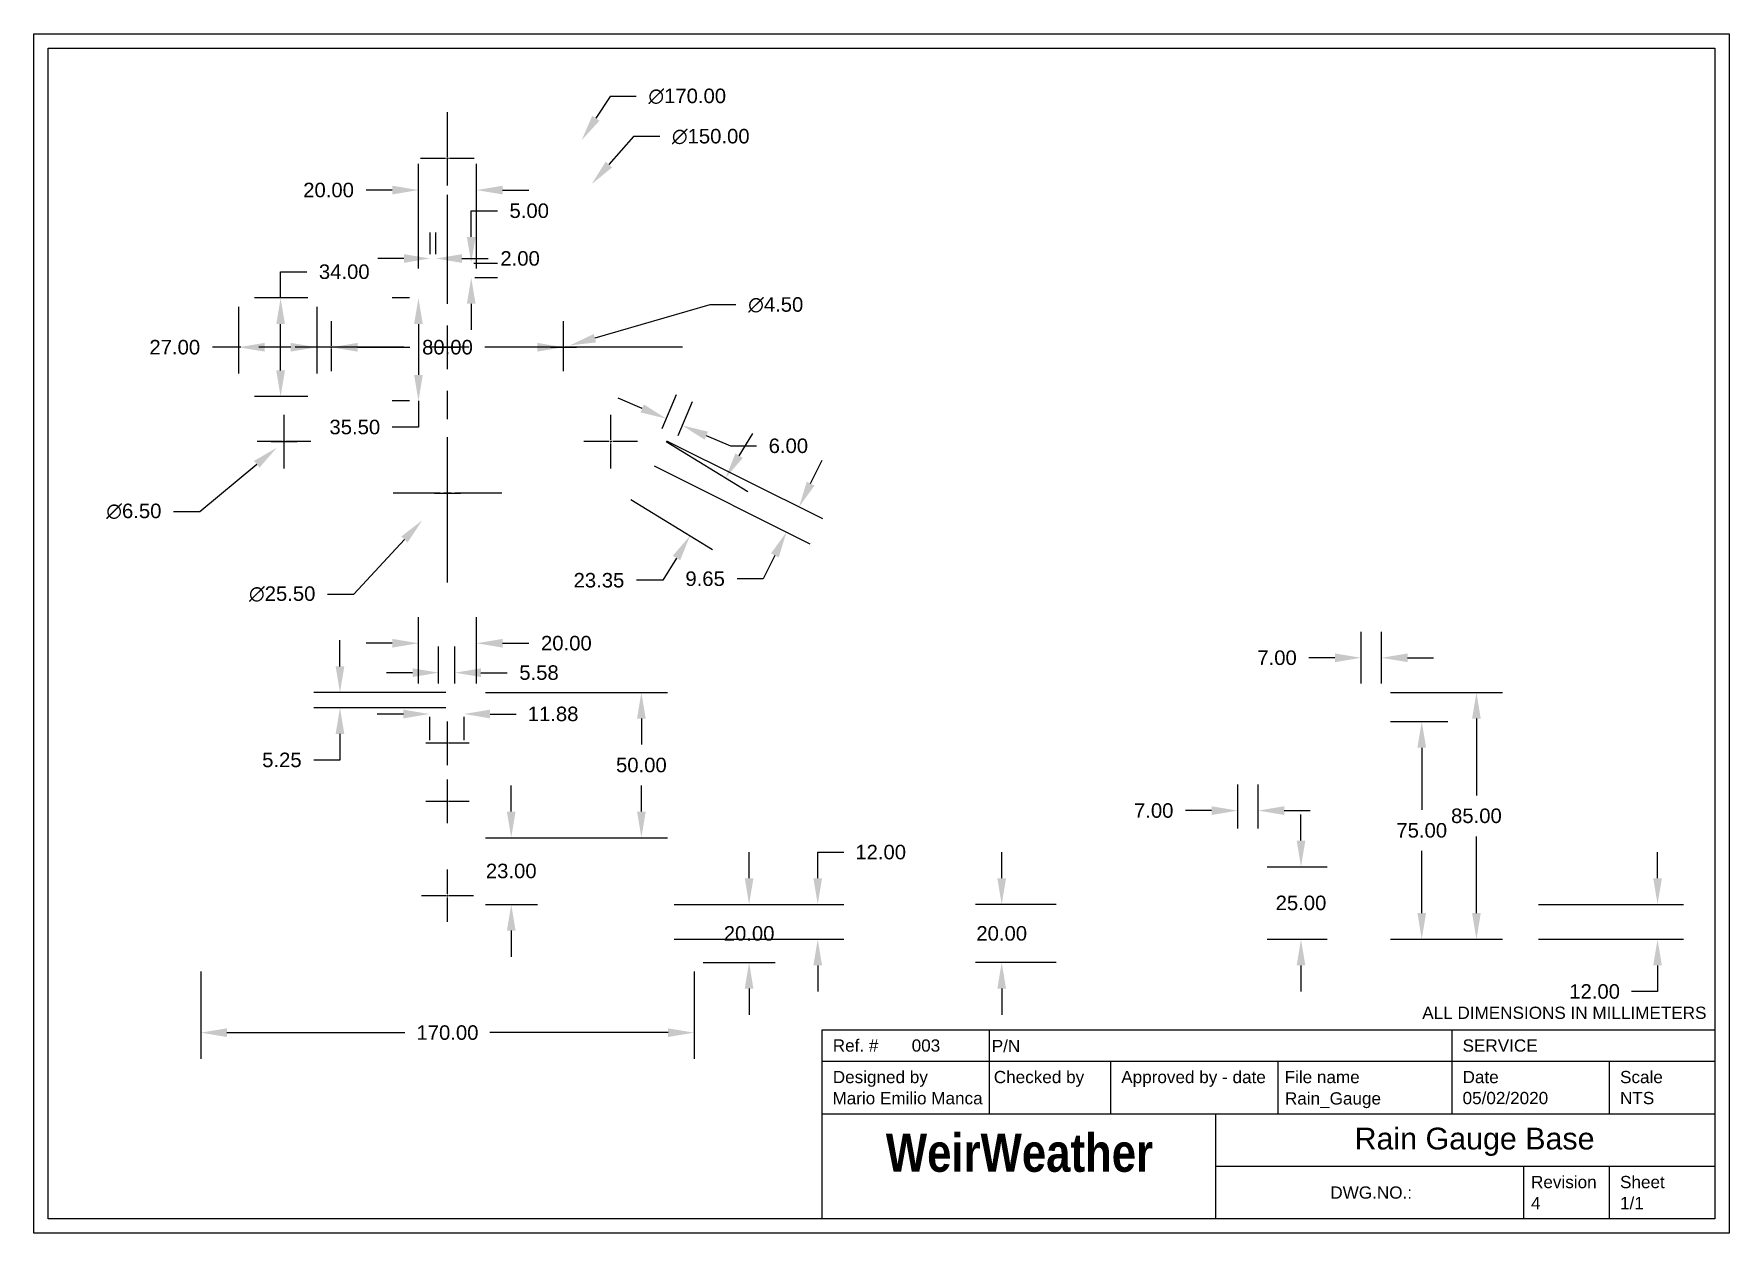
# Paper-space layout 'Layout1' of a CAD drawing. Header units: millimetres. Extents: x 0 to 11.7, y 0 to 8.3.
import ezdxf
from ezdxf.enums import TextEntityAlignment as Align

# ---------------------------------------------------------------- set-up
doc = ezdxf.new("R2010")
doc.units = ezdxf.units.MM
doc.header["$MEASUREMENT"] = 0
doc.linetypes.add('CENTER2', pattern=[1.125, 0.75, -0.125, 0.125, -0.125])
doc.layers.get('0').update_dxf_attribs({"true_color": 0xc2ced6})
doc.layers.add('Centrelines', color=7, linetype='Continuous', true_color=0xc2ced6)
doc.layers.add('Title Block', color=7, linetype='Continuous')
doc.styles.add('SPEARS', font='swisscbo.ttf')
doc.styles.get("Standard").update_dxf_attribs({"font": 'arial.ttf'})
doc.dimstyles.new('Copy of Standard', dxfattribs={"dimtxt": 0.1, "dimasz": 0.18, "dimexe": 0.18, "dimexo": 0.0625, "dimgap": 0.09, "dimtad": 0, "dimtih": 1, "dimtoh": 1, "dimzin": 0, "dimdsep": 46, "dimtxsty": 'Standard', "dimcen": 0.09, "dimadec": 0, "dimazin": 0, "dimtfac": 1, "dimtofl": 0, "dimtmove": 0, "dimatfit": 3, "dimfxl": 1, "dimtolj": 1, "dimtzin": 0, "dimarcsym": 0})

psp = doc.layouts.get("Layout1")

# ---------------------------------------------------------------- texts
at = {"layer": 'Title Block', "color": 23}
for s, height, p in [('ALL DIMENSIONS IN MILLIMETERS', 0.08440237138865633, (9.569118590483612, 1.518002968258432)), ('Ref. #       003', 0.08440237138865633, (5.506396035675152, 1.292374786033626)), ('P/N ', 0.08440237138865633, (6.602061921711616, 1.288974014865669)), ('SERVICE', 0.08440237138865633, (9.847089421377476, 1.292374786033626)), ('Designed by', 0.08440237138865633, (5.506396035675152, 1.07534011674851)), ('Checked by', 0.08440237138865633, (6.616355706310095, 1.07534011674851)), ('Approved by - date', 0.08440237138865633, (7.494720193280891, 1.07534011674851)), ('File name', 0.08440237138865633, (8.620440949982694, 1.07534011674851)), ('Date', 0.08440237138865633, (9.847089421377476, 1.07534011674851)), ('Scale', 0.08440237138865633, (10.93226276780306, 1.07534011674851)), ('Mario Emilio Manca', 0.08440237138865633, (5.504116316297086, 0.92934247306464)), ('Rain_Gauge', 0.08440237138865633, (8.62271490083991, 0.9280286630454846)), ('Rain Gauge Base', 0.15, (9.102608713297677, 0.6514559893673102)), ('Revision', 0.08440237138865633, (10.31895315094769, 0.3518912191314558)), ('Sheet', 0.08440237138865633, (10.93226276780306, 0.3518912191314558))]:
    psp.add_text(s, height=height, dxfattribs=at).set_placement(p, align=Align.MIDDLE_LEFT)
at = {"layer": 'Title Block', "color": 23, "style": 'SPEARS'}
psp.add_text('WeirWeather', height=0.2630723264062016, dxfattribs=at).set_placement((6.792986439968509, 0.5540689900005331), align=Align.MIDDLE_CENTER)
at = {"layer": 'Title Block', "color": 23, "flags": 8}
for tag, text, p in [('05/02/2020', '00/00/00', (9.847089421377476, 0.9306503372250985)), ('NTS', '1:1', (10.93226276780306, 0.9306503372250985)), ('4', '0', (10.31895315094769, 0.2072014396080455)), ('1/1', '1/1', (10.93226276780306, 0.2072014396080455))]:
    psp.add_attdef(tag, text=text, height=0.08440237138865633, dxfattribs=at).set_placement(p, align=Align.MIDDLE_LEFT)
psp.add_attdef('DWG.NO.:', text='X', height=0.08440237138865633, dxfattribs=at).set_placement((9.21714266257159, 0.2795463293697509), align=Align.MIDDLE_CENTER)

# ---------------------------------------------------------------- blocks, each defined once
blk = doc.blocks.new('*U12')
at = {"color": 0, "linetype": 'CENTER2', "transparency": 16777216}
for p, q in [((0, 0.013), (0, 0.185)), ((-0.185, 0), (-0.01300000000000001, 0)), ((0.013, 0), (0.185, 0)), ((0, -0.185), (0, -0.01300000000000001))]:
    blk.add_line(p, q, dxfattribs=at)
at = {"color": 0, "linetype": 'Continuous', "transparency": 16777216}
for p, q in [((-0.006500000000000001, 0), (0.006500000000000001, 0)), ((0, -0.006500000000000001), (0, 0.006500000000000001))]:
    blk.add_line(p, q, dxfattribs=at)
blk = doc.blocks.new('*U13')
at = {"layer": 'Centrelines', "color": 0, "linetype": 'CENTER2', "transparency": 16777216}
for p, q in [((0, 0.051), (0, 0.375)), ((-0.375, 0), (-0.05099999999999999, 0)), ((0.051, 0), (0.375, 0)), ((0, -0.375), (0, -0.05099999999999999))]:
    blk.add_line(p, q, dxfattribs=at)
at = {"layer": 'Centrelines', "color": 0, "linetype": 'Continuous', "transparency": 16777216}
for p, q in [((-0.0255, 0), (0.0255, 0)), ((0, -0.0255), (0, 0.0255))]:
    blk.add_line(p, q, dxfattribs=at)
blk = doc.blocks.new('*U14')
at = {"layer": 'Centrelines', "color": 0, "linetype": 'CENTER2', "transparency": 16777216}
for p, q in [((0, 0.013), (0, 0.185)), ((-0.185, 0), (-0.01300000000000001, 0)), ((0.013, 0), (0.185, 0)), ((0, -0.185), (0, -0.01300000000000001))]:
    blk.add_line(p, q, dxfattribs=at)
at = {"layer": 'Centrelines', "color": 0, "linetype": 'Continuous', "transparency": 16777216}
for p, q in [((-0.006500000000000001, 0), (0.006500000000000001, 0)), ((0, -0.006500000000000001), (0, 0.006500000000000001))]:
    blk.add_line(p, q, dxfattribs=at)
blk = doc.blocks.new('*U15')
at = {"layer": 'Centrelines', "color": 0, "linetype": 'CENTER2', "transparency": 16777216}
for p, q in [((0, 0.3), (0, 1.62)), ((-1.62, 0), (-0.3, 0)), ((0.3, 0), (1.62, 0)), ((0, -1.62), (0, -0.3))]:
    blk.add_line(p, q, dxfattribs=at)
at = {"layer": 'Centrelines', "color": 0, "linetype": 'Continuous', "transparency": 16777216}
for p, q in [((0, -0.15), (0, 0.15)), ((-0.15, 0), (0.15, 0))]:
    blk.add_line(p, q, dxfattribs=at)
blk = doc.blocks.new('*U16')
at = {"layer": 'Centrelines', "color": 0, "linetype": 'CENTER2', "transparency": 16777216}
for p, q in [((0, 0.009), (0, 0.165)), ((-0.165, 0), (-0.009000000000000008, 0)), ((0.009, 0), (0.165, 0)), ((0, -0.165), (0, -0.009000000000000008))]:
    blk.add_line(p, q, dxfattribs=at)
at = {"layer": 'Centrelines', "color": 0, "linetype": 'Continuous', "transparency": 16777216}
for p, q in [((-0.0045, 0), (0.0045, 0)), ((0, -0.0045), (0, 0.0045))]:
    blk.add_line(p, q, dxfattribs=at)
blk = doc.blocks.new('*U17')
at = {"layer": 'Centrelines', "color": 0, "linetype": 'CENTER2', "transparency": 16777216}
for p, q in [((0, 0.009000000000000013), (0, 0.1650000000000001)), ((-0.1650000000000001, 0), (-0.009000000000000008, 0)), ((0.009000000000000013, 0), (0.1650000000000001, 0)), ((0, -0.1650000000000001), (0, -0.009000000000000008))]:
    blk.add_line(p, q, dxfattribs=at)
at = {"layer": 'Centrelines', "color": 0, "linetype": 'Continuous', "transparency": 16777216}
for p, q in [((-0.004500000000000007, 0), (0.004500000000000007, 0)), ((0, -0.004500000000000007), (0, 0.004500000000000007))]:
    blk.add_line(p, q, dxfattribs=at)
blk = doc.blocks.new('*U18')
at = {"layer": 'Centrelines', "color": 0, "linetype": 'CENTER2', "transparency": 16777216}
for p, q in [((0, 0.013), (0, 0.185)), ((-0.185, 0), (-0.01300000000000001, 0)), ((0.013, 0), (0.185, 0)), ((0, -0.185), (0, -0.01300000000000001))]:
    blk.add_line(p, q, dxfattribs=at)
at = {"layer": 'Centrelines', "color": 0, "linetype": 'Continuous', "transparency": 16777216}
for p, q in [((-0.006500000000000001, 0), (0.006500000000000001, 0)), ((0, -0.006500000000000001), (0, 0.006500000000000001))]:
    blk.add_line(p, q, dxfattribs=at)
blk = doc.blocks.new('*U19')
at = {"layer": 'Centrelines', "color": 0, "linetype": 'CENTER2', "transparency": 16777216}
for p, q in [((0, 0.006), (0, 0.15)), ((-0.15, 0), (-0.006000000000000005, 0)), ((0.006, 0), (0.15, 0)), ((0, -0.15), (0, -0.006000000000000005))]:
    blk.add_line(p, q, dxfattribs=at)
at = {"layer": 'Centrelines', "color": 0, "linetype": 'Continuous', "transparency": 16777216}
for p, q in [((-0.003, 0), (0.003, 0)), ((0, -0.003), (0, 0.003))]:
    blk.add_line(p, q, dxfattribs=at)
blk = doc.blocks.new('*U20')
at = {"layer": 'Centrelines', "color": 0, "linetype": 'CENTER2', "transparency": 16777216}
for p, q in [((0, 0.006), (0, 0.15)), ((-0.15, 0), (-0.006000000000000005, 0)), ((0.006, 0), (0.15, 0)), ((0, -0.15), (0, -0.006000000000000005))]:
    blk.add_line(p, q, dxfattribs=at)
at = {"layer": 'Centrelines', "color": 0, "linetype": 'Continuous', "transparency": 16777216}
for p, q in [((-0.003, 0), (0.003, 0)), ((0, -0.003), (0, 0.003))]:
    blk.add_line(p, q, dxfattribs=at)
blk = doc.blocks.new('*U21')
at = {"layer": 'Centrelines', "color": 0, "linetype": 'CENTER2', "transparency": 16777216}
for p, q in [((0, 0.012), (0, 0.18)), ((-0.18, 0), (-0.01200000000000001, 0)), ((0.012, 0), (0.18, 0)), ((0, -0.18), (0, -0.01200000000000001))]:
    blk.add_line(p, q, dxfattribs=at)
at = {"layer": 'Centrelines', "color": 0, "linetype": 'Continuous', "transparency": 16777216}
for p, q in [((-0.006, 0), (0.006, 0)), ((0, -0.006), (0, 0.006))]:
    blk.add_line(p, q, dxfattribs=at)
blk = doc.blocks.new('*D23')
at = {"layer": 'Centrelines', "color": 0, "lineweight": -2, "transparency": 16777216}
for p, q in [((2.588364013000071, 6.442641661130558), (2.470864013000071, 6.442641661130558)), ((2.650864013000071, 6.262641661130559), (2.650864013000071, 5.912641661130229)), ((2.588364013000071, 5.732641661130229), (2.470864013000071, 5.732641661130229)), ((2.650864013000071, 5.732641661130229), (2.650864013000071, 5.552641661130229)), ((2.650864013000071, 5.552641661130229), (2.470864013000071, 5.552641661130229))]:
    blk.add_line(p, q, dxfattribs=at)
at = {"layer": 'Centrelines', "color": 0, "transparency": 16777216}
for points in [[(2.620864013000071, 6.262641661130559), (2.68086401300007, 6.262641661130559), (2.650864013000071, 6.442641661130558)], [(2.620864013000071, 5.912641661130229), (2.68086401300007, 5.912641661130229), (2.650864013000071, 5.732641661130229)]]:
    blk.add_solid(points, dxfattribs=at)
at = {"layer": 'Defpoints', "color": 0, "transparency": 16777216}
for p in [(2.650864013000071, 6.442641661130558), (2.650864013000071, 5.732641661130229), (2.650864013000071, 5.732641661130229)]:
    blk.add_point(p, dxfattribs=at)
at = {"layer": 'Centrelines', "color": 0, "transparency": 16777216, "insert": (2.212344231281109, 5.552641661130227), "char_height": 0.1, "attachment_point": 5}
blk.add_mtext('\\A1;35.50', dxfattribs=at)
blk = doc.blocks.new('*D25')
at = {"layer": 'Centrelines', "color": 0, "lineweight": -2, "transparency": 16777216}
for p, q in [((2.73086401300007, 6.745141661130045), (2.73086401300007, 6.894126665773911)), ((2.77086401300007, 6.745141661130045), (2.77086401300007, 6.894126665773911)), ((2.55086401300007, 6.714126665773911), (2.37086401300007, 6.714126665773911)), ((2.95086401300007, 6.714126665773911), (3.13086401300007, 6.714126665773911))]:
    blk.add_line(p, q, dxfattribs=at)
at = {"layer": 'Centrelines', "color": 0, "transparency": 16777216}
for points in [[(2.55086401300007, 6.744126665773911), (2.55086401300007, 6.684126665773911), (2.73086401300007, 6.714126665773911)], [(2.95086401300007, 6.744126665773911), (2.95086401300007, 6.684126665773911), (2.77086401300007, 6.714126665773911)]]:
    blk.add_solid(points, dxfattribs=at)
at = {"layer": 'Defpoints', "color": 0, "transparency": 16777216}
for p in [(2.73086401300007, 6.682641661130045), (2.77086401300007, 6.714126665773911), (2.77086401300007, 6.682641661130045)]:
    blk.add_point(p, dxfattribs=at)
at = {"layer": 'Centrelines', "color": 0, "transparency": 16777216, "insert": (3.35142335815696, 6.714126665773911), "char_height": 0.1, "attachment_point": 5}
blk.add_mtext('\\A1;2.00', dxfattribs=at)
blk = doc.blocks.new('*D26')
at = {"layer": 'Centrelines', "color": 0, "lineweight": -2, "transparency": 16777216}
for p, q in [((2.65086401300007, 6.645141661130555), (2.65086401300007, 7.365391279834267)), ((3.05086401300007, 6.645141661130555), (3.05086401300007, 7.365391279834267)), ((2.47086401300007, 7.185391279834267), (2.29086401300007, 7.185391279834267)), ((3.23086401300007, 7.185391279834267), (3.41086401300007, 7.185391279834267))]:
    blk.add_line(p, q, dxfattribs=at)
at = {"layer": 'Centrelines', "color": 0, "transparency": 16777216}
for points in [[(2.47086401300007, 7.215391279834267), (2.47086401300007, 7.155391279834267), (2.65086401300007, 7.185391279834267)], [(3.23086401300007, 7.215391279834267), (3.23086401300007, 7.155391279834267), (3.05086401300007, 7.185391279834267)]]:
    blk.add_solid(points, dxfattribs=at)
at = {"layer": 'Defpoints', "color": 0, "transparency": 16777216}
for p in [(2.65086401300007, 7.185391279834267), (2.65086401300007, 6.582641661130555), (3.05086401300007, 6.582641661130555)]:
    blk.add_point(p, dxfattribs=at)
at = {"layer": 'Centrelines', "color": 0, "transparency": 16777216, "insert": (2.031457464568965, 7.185391279834267), "char_height": 0.1, "attachment_point": 5}
blk.add_mtext('\\A1;20.00', dxfattribs=at)
blk = doc.blocks.new('*D27')
at = {"layer": 'Centrelines', "color": 0, "lineweight": -2, "transparency": 16777216}
for p, q in [((3.014634977759153, 6.862641661130048), (3.014634977759152, 7.042641661130049)), ((3.014634977759152, 7.042641661130049), (3.194634977759153, 7.042641661130049)), ((3.033364013000071, 6.682641661130049), (3.194634977759153, 6.682641661130049)), ((3.038779488947483, 6.582641661130559), (3.194634977759153, 6.582641661130559)), ((3.014634977759153, 6.402641661130559), (3.014634977759153, 6.222641661130559))]:
    blk.add_line(p, q, dxfattribs=at)
at = {"layer": 'Centrelines', "color": 0, "transparency": 16777216}
for points in [[(2.984634977759153, 6.862641661130048), (3.044634977759153, 6.862641661130048), (3.014634977759153, 6.682641661130049)], [(2.984634977759153, 6.402641661130559), (3.044634977759153, 6.402641661130559), (3.014634977759153, 6.582641661130559)]]:
    blk.add_solid(points, dxfattribs=at)
at = {"layer": 'Defpoints', "color": 0, "transparency": 16777216}
for p in [(2.970864013000071, 6.682641661130049), (3.014634977759153, 6.682641661130049), (2.976279488947482, 6.582641661130559)]:
    blk.add_point(p, dxfattribs=at)
at = {"layer": 'Centrelines', "color": 0, "transparency": 16777216, "insert": (3.414341662615907, 7.042641661130046), "char_height": 0.1, "attachment_point": 5}
blk.add_mtext('\\A1;5.00', dxfattribs=at)
blk = doc.blocks.new('*D28')
at = {"layer": 'Centrelines', "color": 0, "lineweight": -2, "transparency": 16777216}
for p, q in [((2.05086401300007, 6.16514166113001), (2.05086401300007, 6.28264166113004)), ((3.650864013000046, 6.165141661129979), (3.650864013000046, 6.282641661129979)), ((2.23086401300007, 6.102641661129979), (2.592241912045079, 6.102641661129979)), ((3.470864013000046, 6.102641661129979), (3.109486113955037, 6.102641661129979))]:
    blk.add_line(p, q, dxfattribs=at)
at = {"layer": 'Centrelines', "color": 0, "transparency": 16777216}
for points in [[(2.23086401300007, 6.13264166112998), (2.23086401300007, 6.072641661129979), (2.05086401300007, 6.102641661129979)], [(3.470864013000046, 6.13264166112998), (3.470864013000046, 6.072641661129979), (3.650864013000046, 6.102641661129979)]]:
    blk.add_solid(points, dxfattribs=at)
at = {"layer": 'Defpoints', "color": 0, "transparency": 16777216}
for p in [(2.05086401300007, 6.10264166113001), (3.650864013000046, 6.102641661129979), (3.650864013000046, 6.102641661129979)]:
    blk.add_point(p, dxfattribs=at)
at = {"layer": 'Centrelines', "color": 0, "transparency": 16777216, "insert": (2.850864013000058, 6.102641661129979), "char_height": 0.1, "attachment_point": 5}
blk.add_mtext('\\A1;80.00', dxfattribs=at)
blk = doc.blocks.new('*D29')
at = {"layer": 'Centrelines', "color": 0, "lineweight": -2, "transparency": 16777216}
for p, q in [((1.700864013000071, 6.442641661130049), (1.700864013000071, 6.622641661130049)), ((1.700864013000071, 6.622641661130049), (1.88086401300007, 6.622641661130049)), ((1.888364013000071, 6.442641661130049), (1.520864013000071, 6.442641661130049)), ((1.700864013000071, 5.942641661130047), (1.700864013000071, 6.26264166113005)), ((1.888364013000071, 5.762641661130047), (1.520864013000071, 5.762641661130047))]:
    blk.add_line(p, q, dxfattribs=at)
at = {"layer": 'Centrelines', "color": 0, "transparency": 16777216}
for points in [[(1.670864013000071, 6.26264166113005), (1.730864013000071, 6.26264166113005), (1.700864013000071, 6.442641661130049)], [(1.670864013000071, 5.942641661130047), (1.730864013000071, 5.942641661130047), (1.700864013000071, 5.762641661130047)]]:
    blk.add_solid(points, dxfattribs=at)
at = {"layer": 'Defpoints', "color": 0, "transparency": 16777216}
for p in [(1.700864013000071, 6.442641661130049), (1.950864013000071, 6.442641661130049), (1.950864013000071, 5.762641661130047)]:
    blk.add_point(p, dxfattribs=at)
at = {"layer": 'Centrelines', "color": 0, "transparency": 16777216, "insert": (2.139383794719035, 6.622641661130047), "char_height": 0.1, "attachment_point": 5}
blk.add_mtext('\\A1;34.00', dxfattribs=at)
blk = doc.blocks.new('*D30')
at = {"layer": 'Centrelines', "color": 0, "lineweight": -2, "transparency": 16777216}
for p, q in [((1.41086401300007, 6.380141661130082), (1.41086401300007, 5.922641661130118)), ((1.95086401300007, 6.380141661130046), (1.95086401300007, 5.922641661130118)), ((1.41086401300007, 6.102641661130118), (1.23086401300007, 6.102641661130118)), ((1.77086401300007, 6.102641661130118), (1.59086401300007, 6.102641661130118))]:
    blk.add_line(p, q, dxfattribs=at)
at = {"layer": 'Centrelines', "color": 0, "transparency": 16777216}
for points in [[(1.59086401300007, 6.132641661130118), (1.59086401300007, 6.072641661130118), (1.41086401300007, 6.102641661130118)], [(1.77086401300007, 6.132641661130118), (1.77086401300007, 6.072641661130118), (1.95086401300007, 6.102641661130118)]]:
    blk.add_solid(points, dxfattribs=at)
at = {"layer": 'Defpoints', "color": 0, "transparency": 16777216}
for p in [(1.41086401300007, 6.442641661130082), (1.95086401300007, 6.442641661130046), (1.41086401300007, 6.102641661130118)]:
    blk.add_point(p, dxfattribs=at)
at = {"layer": 'Centrelines', "color": 0, "transparency": 16777216, "insert": (0.9714574645689648, 6.102641661130118), "char_height": 0.1, "attachment_point": 5}
blk.add_mtext('\\A1;27.00', dxfattribs=at)
blk = doc.blocks.new('*D31')
at = {"layer": 'Centrelines', "color": 0, "lineweight": -2, "transparency": 16777216}
for p, q in [((1.725030988080279, 5.362641661130004), (1.725030988080278, 5.542641661130002)), ((1.635030988080278, 5.452641661130004), (1.815030988080278, 5.452641661130003)), ((1.14369733644178, 4.972139312457291), (1.536188463806164, 5.296553541704531)), ((0.96369733644178, 4.972139312457291), (1.14369733644178, 4.972139312457291))]:
    blk.add_line(p, q, dxfattribs=at)
at = {"layer": 'Centrelines', "color": 0, "transparency": 16777216}
blk.add_solid([(1.517075632856106, 5.319677116105442), (1.555301294756221, 5.273429967303619), (1.674929910211635, 5.411230527404878)], dxfattribs=at)
at = {"layer": 'Defpoints', "color": 0, "transparency": 16777216}
for p in [(1.77513206594892, 5.494052794855128), (1.674929910211635, 5.411230527404878)]:
    blk.add_point(p, dxfattribs=at)
at = {"layer": 'Centrelines', "color": 0, "transparency": 16777216, "insert": (0.689590924436323, 4.97213931245729), "char_height": 0.1, "attachment_point": 5}
blk.add_mtext('\\A1;∅6.50', dxfattribs=at)
blk = doc.blocks.new('*D32')
at = {"layer": 'Centrelines', "color": 0, "lineweight": -2, "transparency": 16777216}
for p, q in [((2.850864013000062, 5.00764166113004), (2.850864013000063, 5.187641661130041)), ((2.760864013000062, 5.09764166113004), (2.940864013000062, 5.09764166113004)), ((2.204761140286755, 4.402323876839436), (2.554756899408329, 4.778979493183529)), ((2.024761140286755, 4.402323876839436), (2.204761140286755, 4.402323876839436))]:
    blk.add_line(p, q, dxfattribs=at)
at = {"layer": 'Centrelines', "color": 0, "transparency": 16777216}
blk.add_solid([(2.532780198170638, 4.799400673431235), (2.576733600646019, 4.758558312935823), (2.677283980894563, 4.910839700609672)], dxfattribs=at)
at = {"layer": 'Defpoints', "color": 0, "transparency": 16777216}
for p in [(3.024444045105563, 5.28444362165041), (2.677283980894563, 4.910839700609672)]:
    blk.add_point(p, dxfattribs=at)
at = {"layer": 'Centrelines', "color": 0, "transparency": 16777216, "insert": (1.711807525007082, 4.402323876839436), "char_height": 0.1, "attachment_point": 5}
blk.add_mtext('\\A1;∅25.50', dxfattribs=at)
blk = doc.blocks.new('*D33')
at = {"layer": 'Centrelines', "color": 0, "lineweight": -2, "transparency": 16777216}
for p, q in [((4.659090999413595, 6.394200451909373), (3.86700793562088, 6.165146098685073)), ((4.839090999413595, 6.394200451909373), (4.659090999413595, 6.394200451909373)), ((3.650864013000046, 6.01264166112998), (3.650864013000045, 6.192641661129978)), ((3.560864013000047, 6.102641661129979), (3.740864013000045, 6.102641661129979))]:
    blk.add_line(p, q, dxfattribs=at)
at = {"layer": 'Centrelines', "color": 0, "transparency": 16777216}
blk.add_solid([(3.858674010613535, 6.193965288367851), (3.875341860628226, 6.136326909002294), (3.694092797524213, 6.115142548640998)], dxfattribs=at)
at = {"layer": 'Defpoints', "color": 0, "transparency": 16777216}
for p in [(3.607635228475878, 6.090140773618961), (3.694092797524213, 6.115142548640998)]:
    blk.add_point(p, dxfattribs=at)
at = {"layer": 'Centrelines', "color": 0, "transparency": 16777216, "insert": (5.113197411419051, 6.394200451909373), "char_height": 0.1, "attachment_point": 5}
blk.add_mtext('\\A1;∅4.50', dxfattribs=at)
blk = doc.blocks.new('*D34')
at = {"layer": 'Centrelines', "color": 0, "lineweight": -2, "transparency": 16777216}
for p, q in [((4.133517352924159, 7.553651006239973), (3.963534577786819, 7.361356964229693)), ((4.313517352924158, 7.553651006239972), (4.133517352924159, 7.553651006239973)), ((2.850864013000063, 6.012641661130093), (2.850864013000062, 6.192641661130091)), ((2.760864013000062, 6.102641661130091), (2.940864013000062, 6.102641661130091))]:
    blk.add_line(p, q, dxfattribs=at)
at = {"layer": 'Centrelines', "color": 0, "transparency": 16777216}
blk.add_solid([(3.941057518802898, 7.381226081458028), (3.986011636770741, 7.341487847001359), (3.844319874416811, 7.226494610326164)], dxfattribs=at)
at = {"layer": 'Defpoints', "color": 0, "transparency": 16777216}
for p in [(3.844319874416811, 7.226494610326164), (1.857408151583316, 4.978788711934021)]:
    blk.add_point(p, dxfattribs=at)
at = {"layer": 'Centrelines', "color": 0, "transparency": 16777216, "insert": (4.665318171478048, 7.553651006239974), "char_height": 0.1, "attachment_point": 5}
blk.add_mtext('\\A1;∅150.00', dxfattribs=at)
blk = doc.blocks.new('*D35')
at = {"layer": 'Centrelines', "color": 0, "lineweight": -2, "transparency": 16777216}
for p, q in [((3.971465263481631, 7.831182328114571), (3.873548649361883, 7.680144794106218)), ((4.151465263481631, 7.83118232811457), (3.971465263481631, 7.831182328114571)), ((2.850864013000063, 6.012641661130093), (2.850864013000063, 6.192641661130092)), ((2.760864013000063, 6.102641661130093), (2.940864013000063, 6.102641661130092))]:
    blk.add_line(p, q, dxfattribs=at)
at = {"layer": 'Centrelines', "color": 0, "transparency": 16777216}
blk.add_solid([(3.848375727027157, 7.696464229792843), (3.898721571696608, 7.663825358419594), (3.775632035242134, 7.529107260097867)], dxfattribs=at)
at = {"layer": 'Defpoints', "color": 0, "transparency": 16777216}
for p in [(3.775632035242134, 7.529107260097867), (1.926095990757992, 4.676176062162319)]:
    blk.add_point(p, dxfattribs=at)
at = {"layer": 'Centrelines', "color": 0, "transparency": 16777216, "insert": (4.503266082035519, 7.83118232811457), "char_height": 0.1, "attachment_point": 5}
blk.add_mtext('\\A1;∅170.00', dxfattribs=at)
blk = doc.blocks.new('*D36')
at = {"layer": 'Centrelines', "color": 0, "lineweight": -2, "transparency": 16777216}
for p, q in [((4.192899254365094, 5.681252028172373), (4.027208380743652, 5.751583631300434)), ((4.329682376985487, 5.542818031457836), (4.428921731114598, 5.776611298665753)), ((4.440142959399794, 5.495930296039123), (4.539382313528905, 5.72972356324704)), ((4.634741584022286, 5.493701086497535), (4.800432457643728, 5.423369483369473)), ((4.800432457643728, 5.423369483369473), (4.980432457643728, 5.423369483369473))]:
    blk.add_line(p, q, dxfattribs=at)
at = {"layer": 'Centrelines', "color": 0, "transparency": 16777216}
for points in [[(4.204621188219771, 5.708867173775947), (4.181177320510416, 5.653636882568799), (4.358590127986536, 5.610920425044311)], [(4.646463517876963, 5.52131623210111), (4.623019650167609, 5.466085940893961), (4.469050710400843, 5.564032689625598)]]:
    blk.add_solid(points, dxfattribs=at)
at = {"layer": 'Defpoints', "color": 0, "transparency": 16777216}
for p in [(4.469050710400843, 5.564032689625598), (4.30526168145491, 5.485286478117057), (4.415722263869217, 5.438398742698345)]:
    blk.add_point(p, dxfattribs=at)
at = {"layer": 'Centrelines', "color": 0, "transparency": 16777216, "insert": (5.200411993796524, 5.423369483369473), "char_height": 0.1, "attachment_point": 5}
blk.add_mtext('\\A1;6.00', dxfattribs=at)
blk = doc.blocks.new('*D37')
at = {"layer": 'Centrelines', "color": 0, "lineweight": -2, "transparency": 16777216}
for p, q in [((4.361195079055043, 5.457399114797707), (5.434650026164464, 4.922194221095253)), ((4.275117548579629, 5.28475429781073), (5.34857249568905, 4.749549404108278)), ((5.353877447435815, 5.163598012543368), (5.434193053795548, 5.324686197631749)), ((5.107168704240935, 4.668776825379629), (5.026853097881203, 4.507688640291247)), ((5.026853097881203, 4.507688640291247), (4.846853097881203, 4.507688640291247))]:
    blk.add_line(p, q, dxfattribs=at)
at = {"layer": 'Centrelines', "color": 0, "transparency": 16777216}
for points in [[(5.327029416587752, 5.176983946936656), (5.380725478283878, 5.150212078150078), (5.273561841076083, 5.002509827454987)], [(5.080320673392873, 4.682162759772917), (5.134016735088999, 4.65539089098634), (5.187484310600668, 4.82986501046801)]]:
    blk.add_solid(points, dxfattribs=at)
at = {"layer": 'Defpoints', "color": 0, "transparency": 16777216}
for p in [(4.30526168145491, 5.485286478117059), (4.219184150979497, 5.312641661130082), (5.187484310600668, 4.82986501046801)]:
    blk.add_point(p, dxfattribs=at)
at = {"layer": 'Centrelines', "color": 0, "transparency": 16777216, "insert": (4.626600710432363, 4.507688640291247), "char_height": 0.1, "attachment_point": 5}
blk.add_mtext('\\A1;9.65', dxfattribs=at)
blk = doc.blocks.new('*D38')
at = {"layer": 'Centrelines', "color": 0, "lineweight": -2, "transparency": 16777216}
for p, q in [((4.860979819154995, 5.355850950741453), (4.955029560803832, 5.50932618032521)), ((4.358551691727048, 5.452630317822323), (4.920405307089915, 5.108325979508859)), ((4.114504243400265, 5.05438107753059), (4.676357858763132, 4.710076739217126)), ((4.428832887530539, 4.650651251282205), (4.334783145881701, 4.497176021698447)), ((4.334783145881701, 4.497176021698447), (4.154783145881702, 4.497176021698448))]:
    blk.add_line(p, q, dxfattribs=at)
at = {"layer": 'Centrelines', "color": 0, "transparency": 16777216}
for points in [[(4.835400614224368, 5.371525907682926), (4.886559024085621, 5.34017599379998), (4.766930077506158, 5.202375721157695)], [(4.403253682599912, 4.666326208223678), (4.454412092461165, 4.634976294340732), (4.522882629179375, 4.804126480865962)]]:
    blk.add_solid(points, dxfattribs=at)
at = {"layer": 'Defpoints', "color": 0, "transparency": 16777216}
for p in [(4.30526168145491, 5.485286478117058), (4.061214233128127, 5.087037237825325), (4.522882629179375, 4.804126480865962)]:
    blk.add_point(p, dxfattribs=at)
at = {"layer": 'Centrelines', "color": 0, "transparency": 16777216, "insert": (3.894830894858509, 4.497176021698447), "char_height": 0.1, "attachment_point": 5}
blk.add_mtext('\\A1;23.35', dxfattribs=at)
blk = doc.blocks.new('*D39')
at = {"layer": 'Centrelines', "color": 0, "lineweight": -2, "transparency": 16777216}
for p, q in [((2.650864013000071, 3.786798051365967), (2.650864013000071, 4.243750411594494)), ((3.05086401300007, 3.786798051365967), (3.05086401300007, 4.243750411594494)), ((2.470864013000071, 4.063750411594494), (2.290864013000071, 4.063750411594494)), ((3.23086401300007, 4.063750411594494), (3.41086401300007, 4.063750411594494))]:
    blk.add_line(p, q, dxfattribs=at)
at = {"layer": 'Centrelines', "color": 0, "transparency": 16777216}
for points in [[(2.470864013000071, 4.093750411594494), (2.470864013000071, 4.033750411594494), (2.650864013000071, 4.063750411594494)], [(3.23086401300007, 4.093750411594494), (3.23086401300007, 4.033750411594494), (3.05086401300007, 4.063750411594494)]]:
    blk.add_solid(points, dxfattribs=at)
at = {"layer": 'Defpoints', "color": 0, "transparency": 16777216}
for p in [(3.05086401300007, 4.063750411594494), (2.650864013000071, 3.724298051365967), (3.05086401300007, 3.724298051365967)]:
    blk.add_point(p, dxfattribs=at)
at = {"layer": 'Centrelines', "color": 0, "transparency": 16777216, "insert": (3.670270561431175, 4.063750411594494), "char_height": 0.1, "attachment_point": 5}
blk.add_mtext('\\A1;20.00', dxfattribs=at)
blk = doc.blocks.new('*D40')
at = {"layer": 'Centrelines', "color": 0, "lineweight": -2, "transparency": 16777216}
for p, q in [((2.790033061105211, 3.786798051365967), (2.790033061105211, 4.04089042930968)), ((2.901694964894929, 3.786798051365967), (2.901694964894929, 4.04089042930968)), ((2.610033061105211, 3.860890429309681), (2.430033061105211, 3.860890429309681)), ((3.081694964894929, 3.860890429309681), (3.261694964894929, 3.860890429309681))]:
    blk.add_line(p, q, dxfattribs=at)
at = {"layer": 'Centrelines', "color": 0, "transparency": 16777216}
for points in [[(2.610033061105211, 3.89089042930968), (2.610033061105211, 3.830890429309681), (2.790033061105211, 3.860890429309681)], [(3.081694964894929, 3.89089042930968), (3.081694964894929, 3.830890429309681), (2.901694964894929, 3.860890429309681)]]:
    blk.add_solid(points, dxfattribs=at)
at = {"layer": 'Defpoints', "color": 0, "transparency": 16777216}
for p in [(2.901694964894929, 3.860890429309681), (2.790033061105211, 3.724298051365967), (2.901694964894929, 3.724298051365967)]:
    blk.add_point(p, dxfattribs=at)
at = {"layer": 'Centrelines', "color": 0, "transparency": 16777216, "insert": (3.481674501047726, 3.860890429309681), "char_height": 0.1, "attachment_point": 5}
blk.add_mtext('\\A1;5.58', dxfattribs=at)
blk = doc.blocks.new('*D41')
at = {"layer": 'Centrelines', "color": 0, "lineweight": -2, "transparency": 16777216}
for p, q in [((2.547033061105219, 3.57623207020514), (2.367033061105219, 3.57623207020514)), ((2.727033061105219, 3.556798051365966), (2.727033061105219, 3.39623207020514)), ((2.964694964894922, 3.556798051365966), (2.964694964894922, 3.39623207020514)), ((3.144694964894922, 3.57623207020514), (3.324694964894922, 3.57623207020514))]:
    blk.add_line(p, q, dxfattribs=at)
at = {"layer": 'Centrelines', "color": 0, "transparency": 16777216}
for points in [[(2.547033061105219, 3.60623207020514), (2.547033061105219, 3.546232070205141), (2.727033061105219, 3.57623207020514)], [(3.144694964894922, 3.60623207020514), (3.144694964894922, 3.546232070205141), (2.964694964894922, 3.57623207020514)]]:
    blk.add_solid(points, dxfattribs=at)
at = {"layer": 'Defpoints', "color": 0, "transparency": 16777216}
for p in [(2.727033061105219, 3.619298051365966), (2.964694964894922, 3.619298051365966), (2.964694964894922, 3.57623207020514)]:
    blk.add_point(p, dxfattribs=at)
at = {"layer": 'Centrelines', "color": 0, "transparency": 16777216, "insert": (3.578815019465181, 3.57623207020514), "char_height": 0.1, "attachment_point": 5}
blk.add_mtext('\\A1;11.88', dxfattribs=at)
blk = doc.blocks.new('*D42')
at = {"layer": 'Centrelines', "color": 0, "lineweight": -2, "transparency": 16777216}
for p, q in [((2.109956867395348, 3.904298051365969), (2.109956867395348, 4.084298051365969)), ((2.83919496489493, 3.724298051365968), (1.929956867395348, 3.724298051365968)), ((2.83919496489493, 3.619298051365968), (1.929956867395348, 3.619298051365968)), ((2.109956867395348, 3.439298051365968), (2.109956867395348, 3.259298051365968)), ((2.109956867395348, 3.259298051365968), (1.929956867395348, 3.259298051365968))]:
    blk.add_line(p, q, dxfattribs=at)
at = {"layer": 'Centrelines', "color": 0, "transparency": 16777216}
for points in [[(2.079956867395348, 3.904298051365969), (2.139956867395348, 3.904298051365969), (2.109956867395348, 3.724298051365968)], [(2.079956867395348, 3.439298051365968), (2.139956867395348, 3.439298051365968), (2.109956867395348, 3.619298051365968)]]:
    blk.add_solid(points, dxfattribs=at)
at = {"layer": 'Defpoints', "color": 0, "transparency": 16777216}
for p in [(2.90169496489493, 3.724298051365968), (2.109956867395348, 3.619298051365968), (2.90169496489493, 3.619298051365968)]:
    blk.add_point(p, dxfattribs=at)
at = {"layer": 'Centrelines', "color": 0, "transparency": 16777216, "insert": (1.709704479946508, 3.259298051365967), "char_height": 0.1, "attachment_point": 5}
blk.add_mtext('\\A1;5.25', dxfattribs=at)
blk = doc.blocks.new('*D43')
at = {"layer": 'Centrelines', "color": 0, "lineweight": -2, "transparency": 16777216}
for p, q in [((3.290325779865322, 2.904298051365968), (3.290325779865321, 3.084298051365968)), ((3.113364013000072, 2.724298051365968), (3.470325779865322, 2.724298051365968)), ((3.113364013000072, 2.264298051365968), (3.470325779865322, 2.264298051365968)), ((3.290325779865322, 2.084298051365967), (3.290325779865322, 1.904298051365968))]:
    blk.add_line(p, q, dxfattribs=at)
at = {"layer": 'Centrelines', "color": 0, "transparency": 16777216}
for points in [[(3.260325779865322, 2.904298051365968), (3.320325779865322, 2.904298051365968), (3.290325779865322, 2.724298051365968)], [(3.260325779865322, 2.084298051365967), (3.320325779865322, 2.084298051365967), (3.290325779865322, 2.264298051365968)]]:
    blk.add_solid(points, dxfattribs=at)
at = {"layer": 'Defpoints', "color": 0, "transparency": 16777216}
for p in [(3.050864013000072, 2.724298051365968), (3.050864013000072, 2.264298051365968), (3.290325779865322, 2.264298051365968)]:
    blk.add_point(p, dxfattribs=at)
at = {"layer": 'Centrelines', "color": 0, "transparency": 16777216, "insert": (3.290325779865321, 2.494298051365966), "char_height": 0.1, "attachment_point": 5}
blk.add_mtext('\\A1;23.00', dxfattribs=at)
blk = doc.blocks.new('*D44')
at = {"layer": 'Centrelines', "color": 0, "lineweight": -2, "transparency": 16777216}
for p, q in [((3.113364013000072, 3.724298051365968), (4.367233269589905, 3.724298051365968)), ((4.187233269589905, 3.544298051365968), (4.187233269589905, 3.365355350138138)), ((4.187233269589905, 2.904298051365968), (4.187233269589905, 3.083240752593799)), ((3.113364013000072, 2.724298051365968), (4.367233269589905, 2.724298051365968))]:
    blk.add_line(p, q, dxfattribs=at)
at = {"layer": 'Centrelines', "color": 0, "transparency": 16777216}
for points in [[(4.157233269589905, 3.544298051365968), (4.217233269589905, 3.544298051365968), (4.187233269589905, 3.724298051365968)], [(4.157233269589905, 2.904298051365968), (4.217233269589905, 2.904298051365968), (4.187233269589905, 2.724298051365968)]]:
    blk.add_solid(points, dxfattribs=at)
at = {"layer": 'Defpoints', "color": 0, "transparency": 16777216}
for p in [(3.050864013000072, 3.724298051365968), (3.050864013000072, 2.724298051365968), (4.187233269589905, 2.724298051365968)]:
    blk.add_point(p, dxfattribs=at)
at = {"layer": 'Centrelines', "color": 0, "transparency": 16777216, "insert": (4.187233269589905, 3.224298051365966), "char_height": 0.1, "attachment_point": 5}
blk.add_mtext('\\A1;50.00', dxfattribs=at)
blk = doc.blocks.new('*D45')
at = {"layer": 'Centrelines', "color": 0, "lineweight": -2, "transparency": 16777216}
for p, q in [((4.929728095966774, 2.444298051365968), (4.929728095966774, 2.624298051365967)), ((4.613364013000072, 2.264298051365968), (5.109728095966774, 2.264298051365968)), ((4.613364013000072, 1.864298051365968), (5.109728095966775, 1.864298051365968)), ((4.929728095966775, 1.684298051365968), (4.929728095966775, 1.504298051365968))]:
    blk.add_line(p, q, dxfattribs=at)
at = {"layer": 'Centrelines', "color": 0, "transparency": 16777216}
for points in [[(4.899728095966774, 2.444298051365968), (4.959728095966774, 2.444298051365968), (4.929728095966774, 2.264298051365968)], [(4.899728095966775, 1.684298051365968), (4.959728095966775, 1.684298051365968), (4.929728095966775, 1.864298051365968)]]:
    blk.add_solid(points, dxfattribs=at)
at = {"layer": 'Defpoints', "color": 0, "transparency": 16777216}
for p in [(4.550864013000072, 2.264298051365968), (4.550864013000072, 1.864298051365968), (4.929728095966775, 1.864298051365968)]:
    blk.add_point(p, dxfattribs=at)
at = {"layer": 'Centrelines', "color": 0, "transparency": 16777216, "insert": (4.929728095966774, 2.064298051365966), "char_height": 0.1, "attachment_point": 5}
blk.add_mtext('\\A1;20.00', dxfattribs=at)
blk = doc.blocks.new('*D46')
at = {"layer": 'Centrelines', "color": 0, "lineweight": -2, "transparency": 16777216}
for p, q in [((1.150864013000071, 1.801798051365967), (1.150864013000071, 1.200994399111046)), ((4.55086401300007, 1.801798051365967), (4.55086401300007, 1.200994399111046)), ((1.330864013000071, 1.380994399111046), (2.558169606451639, 1.380994399111046)), ((4.37086401300007, 1.380994399111046), (3.143558419548501, 1.380994399111046))]:
    blk.add_line(p, q, dxfattribs=at)
at = {"layer": 'Centrelines', "color": 0, "transparency": 16777216}
for points in [[(1.330864013000071, 1.410994399111046), (1.330864013000071, 1.350994399111046), (1.150864013000071, 1.380994399111046)], [(4.37086401300007, 1.410994399111046), (4.37086401300007, 1.350994399111046), (4.55086401300007, 1.380994399111046)]]:
    blk.add_solid(points, dxfattribs=at)
at = {"layer": 'Defpoints', "color": 0, "transparency": 16777216}
for p in [(1.150864013000071, 1.864298051365967), (4.55086401300007, 1.864298051365967), (4.55086401300007, 1.380994399111046)]:
    blk.add_point(p, dxfattribs=at)
at = {"layer": 'Centrelines', "color": 0, "transparency": 16777216, "insert": (2.85086401300007, 1.380994399111046), "char_height": 0.1, "attachment_point": 5}
blk.add_mtext('\\A1;170.00', dxfattribs=at)
blk = doc.blocks.new('*D47')
at = {"layer": 'Centrelines', "color": 0, "lineweight": -2, "transparency": 16777216}
for p, q in [((5.402627028132267, 2.444298051365968), (5.402627028132267, 2.624298051365968)), ((5.402627028132267, 2.624298051365968), (5.582627028132267, 2.624298051365968)), ((4.413364013000072, 2.264298051365968), (5.582627028132267, 2.264298051365968)), ((4.413364013000072, 2.024298051365968), (5.582627028132267, 2.024298051365968)), ((5.402627028132268, 1.844298051365968), (5.402627028132268, 1.664298051365968))]:
    blk.add_line(p, q, dxfattribs=at)
at = {"layer": 'Centrelines', "color": 0, "transparency": 16777216}
for points in [[(5.372627028132267, 2.444298051365968), (5.432627028132267, 2.444298051365968), (5.402627028132267, 2.264298051365968)], [(5.372627028132268, 1.844298051365968), (5.432627028132268, 1.844298051365968), (5.402627028132267, 2.024298051365968)]]:
    blk.add_solid(points, dxfattribs=at)
at = {"layer": 'Defpoints', "color": 0, "transparency": 16777216}
for p in [(4.350864013000072, 2.264298051365968), (5.402627028132267, 2.264298051365968), (4.350864013000072, 2.024298051365968)]:
    blk.add_point(p, dxfattribs=at)
at = {"layer": 'Centrelines', "color": 0, "transparency": 16777216, "insert": (5.836474231406482, 2.624298051365966), "char_height": 0.1, "attachment_point": 5}
blk.add_mtext('\\A1;12.00', dxfattribs=at)
blk = doc.blocks.new('*D48')
at = {"layer": 'Centrelines', "color": 0, "lineweight": -2, "transparency": 16777216}
for p, q in [((11.19077953053523, 2.444298051365968), (11.19077953053523, 2.624298051365968)), ((10.37016558658662, 2.264298051365968), (11.37077953053523, 2.264298051365968)), ((10.37016558658662, 2.024298051365968), (11.37077953053523, 2.024298051365968)), ((11.19077953053523, 1.844298051365968), (11.19077953053523, 1.664298051365968)), ((11.19077953053523, 1.664298051365968), (11.01077953053523, 1.664298051365968))]:
    blk.add_line(p, q, dxfattribs=at)
at = {"layer": 'Centrelines', "color": 0, "transparency": 16777216}
for points in [[(11.16077953053523, 2.444298051365968), (11.22077953053523, 2.444298051365968), (11.19077953053523, 2.264298051365968)], [(11.16077953053523, 1.844298051365968), (11.22077953053523, 1.844298051365968), (11.19077953053523, 2.024298051365968)]]:
    blk.add_solid(points, dxfattribs=at)
at = {"layer": 'Defpoints', "color": 0, "transparency": 16777216}
for p in [(10.30766558658662, 2.264298051365968), (10.30766558658662, 2.024298051365968), (11.19077953053523, 2.024298051365968)]:
    blk.add_point(p, dxfattribs=at)
at = {"layer": 'Centrelines', "color": 0, "transparency": 16777216, "insert": (10.75693232726101, 1.664298051365965), "char_height": 0.1, "attachment_point": 5}
blk.add_mtext('\\A1;12.00', dxfattribs=at)
blk = doc.blocks.new('*D49')
at = {"layer": 'Centrelines', "color": 0, "lineweight": -2, "transparency": 16777216}
for p, q in [((9.35016558658669, 3.724298051365968), (10.12248246687838, 3.724298051365968)), ((9.942482466878376, 3.544298051365968), (9.942482466878376, 3.015355350138138)), ((9.942482466878376, 2.204298051365968), (9.942482466878376, 2.733240752593799)), ((9.35016558658669, 2.024298051365968), (10.12248246687838, 2.024298051365968))]:
    blk.add_line(p, q, dxfattribs=at)
at = {"layer": 'Centrelines', "color": 0, "transparency": 16777216}
for points in [[(9.912482466878377, 3.544298051365968), (9.972482466878375, 3.544298051365968), (9.942482466878376, 3.724298051365968)], [(9.912482466878377, 2.204298051365968), (9.972482466878375, 2.204298051365968), (9.942482466878376, 2.024298051365968)]]:
    blk.add_solid(points, dxfattribs=at)
at = {"layer": 'Defpoints', "color": 0, "transparency": 16777216}
for p in [(9.28766558658669, 3.724298051365968), (9.28766558658669, 2.024298051365968), (9.942482466878376, 2.024298051365968)]:
    blk.add_point(p, dxfattribs=at)
at = {"layer": 'Centrelines', "color": 0, "transparency": 16777216, "insert": (9.942482466878374, 2.874298051365965), "char_height": 0.1, "attachment_point": 5}
blk.add_mtext('\\A1;85.00', dxfattribs=at)
blk = doc.blocks.new('*D50')
at = {"layer": 'Centrelines', "color": 0, "lineweight": -2, "transparency": 16777216}
for p, q in [((9.35016558658669, 3.524298051365423), (9.745582794802456, 3.524298051365423)), ((9.565582794802456, 3.344298051365423), (9.565582794802456, 2.915355350137864)), ((9.565582794802456, 2.204298051365968), (9.565582794802456, 2.633240752593526)), ((9.35016558658669, 2.024298051365968), (9.745582794802456, 2.024298051365968))]:
    blk.add_line(p, q, dxfattribs=at)
at = {"layer": 'Centrelines', "color": 0, "transparency": 16777216}
for points in [[(9.535582794802457, 3.344298051365423), (9.595582794802455, 3.344298051365423), (9.565582794802456, 3.524298051365423)], [(9.535582794802457, 2.204298051365968), (9.595582794802455, 2.204298051365968), (9.565582794802456, 2.024298051365968)]]:
    blk.add_solid(points, dxfattribs=at)
at = {"layer": 'Defpoints', "color": 0, "transparency": 16777216}
for p in [(9.28766558658669, 3.524298051365423), (9.28766558658669, 2.024298051365968), (9.565582794802456, 2.024298051365968)]:
    blk.add_point(p, dxfattribs=at)
at = {"layer": 'Centrelines', "color": 0, "transparency": 16777216, "insert": (9.565582794802454, 2.774298051365692), "char_height": 0.1, "attachment_point": 5}
blk.add_mtext('\\A1;75.00', dxfattribs=at)
blk = doc.blocks.new('*D51')
at = {"layer": 'Centrelines', "color": 0, "lineweight": -2, "transparency": 16777216}
for p, q in [((8.733383554284108, 2.704298051365786), (8.733383554284108, 2.884298051365786)), ((8.50016558658669, 2.524298051365786), (8.913383554284108, 2.524298051365786)), ((8.50016558658669, 2.024298051365968), (8.913383554284108, 2.024298051365968)), ((8.733383554284108, 1.844298051365968), (8.733383554284108, 1.664298051365968))]:
    blk.add_line(p, q, dxfattribs=at)
at = {"layer": 'Centrelines', "color": 0, "transparency": 16777216}
for points in [[(8.703383554284109, 2.704298051365786), (8.763383554284108, 2.704298051365786), (8.733383554284108, 2.524298051365786)], [(8.703383554284109, 1.844298051365968), (8.763383554284108, 1.844298051365968), (8.733383554284108, 2.024298051365968)]]:
    blk.add_solid(points, dxfattribs=at)
at = {"layer": 'Defpoints', "color": 0, "transparency": 16777216}
for p in [(8.43766558658669, 2.524298051365786), (8.43766558658669, 2.024298051365968), (8.733383554284108, 2.024298051365968)]:
    blk.add_point(p, dxfattribs=at)
at = {"layer": 'Centrelines', "color": 0, "transparency": 16777216, "insert": (8.733383554284107, 2.274298051365874), "char_height": 0.1, "attachment_point": 5}
blk.add_mtext('\\A1;25.00', dxfattribs=at)
blk = doc.blocks.new('*D52')
at = {"layer": 'Centrelines', "color": 0, "lineweight": -2, "transparency": 16777216}
for p, q in [((6.670639014637888, 2.444298051365967), (6.670639014637888, 2.624298051365967)), ((7.045165586586617, 2.264298051365968), (6.490639014637888, 2.264298051365967)), ((7.045165586586617, 1.864298051365968), (6.490639014637889, 1.864298051365967)), ((6.670639014637889, 1.684298051365968), (6.670639014637889, 1.504298051365968))]:
    blk.add_line(p, q, dxfattribs=at)
at = {"layer": 'Centrelines', "color": 0, "transparency": 16777216}
for points in [[(6.640639014637888, 2.444298051365967), (6.700639014637888, 2.444298051365967), (6.670639014637888, 2.264298051365967)], [(6.640639014637888, 1.684298051365968), (6.700639014637889, 1.684298051365968), (6.670639014637889, 1.864298051365968)]]:
    blk.add_solid(points, dxfattribs=at)
at = {"layer": 'Defpoints', "color": 0, "transparency": 16777216}
for p in [(7.107665586586617, 2.264298051365968), (6.670639014637889, 1.864298051365968), (7.107665586586617, 1.864298051365968)]:
    blk.add_point(p, dxfattribs=at)
at = {"layer": 'Centrelines', "color": 0, "transparency": 16777216, "insert": (6.670639014637887, 2.064298051365965), "char_height": 0.1, "attachment_point": 5}
blk.add_mtext('\\A1;20.00', dxfattribs=at)
blk = doc.blocks.new('*D53')
at = {"layer": 'Centrelines', "color": 0, "lineweight": -2, "transparency": 16777216}
for p, q in [((8.297665586586687, 2.786798051365967), (8.297665586586687, 3.090634891734358)), ((8.437665586586686, 2.786798051365967), (8.437665586586686, 3.090634891734358)), ((8.117665586586687, 2.910634891734357), (7.937665586586688, 2.910634891734357)), ((8.617665586586686, 2.910634891734357), (8.797665586586685, 2.910634891734357))]:
    blk.add_line(p, q, dxfattribs=at)
at = {"layer": 'Centrelines', "color": 0, "transparency": 16777216}
for points in [[(8.117665586586687, 2.940634891734357), (8.117665586586687, 2.880634891734358), (8.297665586586687, 2.910634891734357)], [(8.617665586586686, 2.940634891734357), (8.617665586586686, 2.880634891734358), (8.437665586586686, 2.910634891734357)]]:
    blk.add_solid(points, dxfattribs=at)
at = {"layer": 'Defpoints', "color": 0, "transparency": 16777216}
for p in [(8.297665586586687, 2.910634891734357), (8.297665586586687, 2.724298051365967), (8.437665586586686, 2.724298051365967)]:
    blk.add_point(p, dxfattribs=at)
at = {"layer": 'Centrelines', "color": 0, "transparency": 16777216, "insert": (7.718368178674, 2.910634891734357), "char_height": 0.1, "attachment_point": 5}
blk.add_mtext('\\A1;7.00', dxfattribs=at)
blk = doc.blocks.new('*D54')
at = {"layer": 'Centrelines', "color": 0, "lineweight": -2, "transparency": 16777216}
for p, q in [((9.147665586586687, 3.786798051365967), (9.147665586586687, 4.143311778088982)), ((9.287665586586687, 3.786798051365967), (9.287665586586687, 4.143311778088982)), ((8.967665586586687, 3.963311778088983), (8.787665586586687, 3.963311778088983)), ((9.467665586586687, 3.963311778088983), (9.647665586586687, 3.963311778088983))]:
    blk.add_line(p, q, dxfattribs=at)
at = {"layer": 'Centrelines', "color": 0, "transparency": 16777216}
for points in [[(8.967665586586687, 3.993311778088982), (8.967665586586687, 3.933311778088983), (9.147665586586687, 3.963311778088983)], [(9.467665586586687, 3.993311778088982), (9.467665586586687, 3.933311778088983), (9.287665586586687, 3.963311778088983)]]:
    blk.add_solid(points, dxfattribs=at)
at = {"layer": 'Defpoints', "color": 0, "transparency": 16777216}
for p in [(9.147665586586687, 3.963311778088983), (9.147665586586687, 3.724298051365967), (9.287665586586687, 3.724298051365967)]:
    blk.add_point(p, dxfattribs=at)
at = {"layer": 'Centrelines', "color": 0, "transparency": 16777216, "insert": (8.568368178674, 3.963311778088983), "char_height": 0.1, "attachment_point": 5}
blk.add_mtext('\\A1;7.00', dxfattribs=at)

# ---------------------------------------------------------------- dimensions: what is measured, and where the dimension line sits
at = {"layer": 'Centrelines'}
dim = psp.add_diameter_dim_2p(p1=(1.926095990757992, 4.676176062162319), p2=(3.775632035242134, 7.529107260097867), dimstyle='Copy of Standard', override={"dimlfac": -49.99999999999999}, dxfattribs=at)
dim.commit()
dim.dimension.update_dxf_attribs({"geometry": '*D35', "text_midpoint": (4.503266082035519, 7.83118232811457)})
for p1, p2, picture, middle in [((1.857408151583316, 4.978788711934021), (3.844319874416811, 7.226494610326164), '*D34', (4.665318171478048, 7.553651006239974)), ((3.607635228475878, 6.090140773618961), (3.694092797524213, 6.115142548640998), '*D33', (5.113197411419051, 6.394200451909373)), ((1.77513206594892, 5.494052794855128), (1.674929910211635, 5.411230527404878), '*D31', (0.689590924436323, 4.97213931245729)), ((3.024444045105563, 5.28444362165041), (2.677283980894563, 4.910839700609672), '*D32', (1.711807525007082, 4.402323876839436))]:
    dim = psp.add_diameter_dim_2p(p1=p1, p2=p2, dimstyle='Copy of Standard', override={"dimlfac": -49.99999999999999}, dxfattribs=at)
    dim.commit()
    dim.dimension.update_dxf_attribs({"geometry": picture, "text_midpoint": middle, "dimtype": 163})
for base, p1, p2, override, picture, middle in [((2.65086401300007, 7.185391279834267), (3.05086401300007, 6.582641661130555), (2.65086401300007, 6.582641661130555), {"dimlfac": -49.99999999999999}, '*D26', (2.031457464568965, 7.185391279834267)), ((2.77086401300007, 6.714126665773911), (2.73086401300007, 6.682641661130045), (2.77086401300007, 6.682641661130045), {"dimlfac": -49.99999999999999}, '*D25', (3.35142335815696, 6.714126665773911)), ((1.41086401300007, 6.102641661130118), (1.95086401300007, 6.442641661130046), (1.41086401300007, 6.442641661130082), {"dimlfac": -49.99999999999999}, '*D30', (0.9714574645689648, 6.102641661130118)), ((3.650864013000046, 6.102641661129979), (2.05086401300007, 6.10264166113001), (3.650864013000046, 6.102641661129979), {"dimlfac": -49.99999999999999}, '*D28', (2.850864013000058, 6.102641661129979)), ((3.05086401300007, 4.063750411594494), (2.650864013000071, 3.724298051365967), (3.05086401300007, 3.724298051365967), {"dimlfac": -50}, '*D39', (3.670270561431175, 4.063750411594494)), ((9.147665586586687, 3.963311778088983), (9.287665586586687, 3.724298051365967), (9.147665586586687, 3.724298051365967), {"dimlfac": -49.99999999999999}, '*D54', (8.568368178674, 3.963311778088983)), ((2.901694964894929, 3.860890429309681), (2.790033061105211, 3.724298051365967), (2.901694964894929, 3.724298051365967), {"dimlfac": -50}, '*D40', (3.481674501047726, 3.860890429309681)), ((2.964694964894922, 3.57623207020514), (2.727033061105219, 3.619298051365966), (2.964694964894922, 3.619298051365966), {"dimlfac": -50}, '*D41', (3.578815019465181, 3.57623207020514)), ((8.297665586586687, 2.910634891734357), (8.437665586586686, 2.724298051365967), (8.297665586586687, 2.724298051365967), {"dimlfac": -49.99999999999999}, '*D53', (7.718368178674, 2.910634891734357)), ((4.55086401300007, 1.380994399111046), (1.150864013000071, 1.864298051365967), (4.55086401300007, 1.864298051365967), {"dimlfac": -50}, '*D46', (2.85086401300007, 1.380994399111046))]:
    dim = psp.add_linear_dim(base=base, p1=p1, p2=p2, dimstyle='Copy of Standard', override=override, dxfattribs=at)
    dim.commit()
    dim.dimension.update_dxf_attribs({"geometry": picture, "text_midpoint": middle})
for base, p1, p2, override, picture, middle in [((3.014634977759153, 6.682641661130049), (2.976279488947482, 6.582641661130555), (2.97086401300007, 6.682641661130045), {"dimlfac": -49.99999999999999}, '*D27', (3.414341662615907, 7.042641661130046)), ((1.700864013000071, 6.442641661130049), (1.95086401300007, 5.762641661130045), (1.95086401300007, 6.442641661130046), {"dimlfac": -49.99999999999999}, '*D29', (2.139383794719035, 6.622641661130047)), ((2.650864013000071, 5.732641661130229), (2.65086401300007, 6.442641661130555), (2.65086401300007, 5.732641661130227), {"dimlfac": -49.99999999999999}, '*D23', (2.212344231281109, 5.552641661130227)), ((2.109956867395348, 3.619298051365968), (2.901694964894929, 3.724298051365967), (2.901694964894929, 3.619298051365966), {"dimlfac": -50}, '*D42', (1.709704479946508, 3.259298051365967)), ((4.187233269589905, 2.724298051365968), (3.05086401300007, 3.724298051365967), (3.05086401300007, 2.724298051365967), {"dimlfac": -50}, '*D44', (4.187233269589905, 3.224298051365966)), ((9.565582794802456, 2.024298051365968), (9.287665586586687, 3.524298051365421), (9.287665586586687, 2.024298051365967), {"dimlfac": -49.99999999999999}, '*D50', (9.565582794802454, 2.774298051365692)), ((3.290325779865322, 2.264298051365968), (3.05086401300007, 2.724298051365967), (3.05086401300007, 2.264298051365967), {"dimlfac": -50}, '*D43', (3.290325779865321, 2.494298051365966)), ((8.733383554284108, 2.024298051365968), (8.437665586586686, 2.524298051365785), (8.437665586586686, 2.024298051365967), {"dimlfac": -49.99999999999999}, '*D51', (8.733383554284107, 2.274298051365874)), ((5.402627028132267, 2.264298051365968), (4.35086401300007, 2.024298051365967), (4.35086401300007, 2.264298051365967), {"dimlfac": -50}, '*D47', (5.836474231406482, 2.624298051365966)), ((4.929728095966775, 1.864298051365968), (4.55086401300007, 2.264298051365967), (4.55086401300007, 1.864298051365967), {"dimlfac": -50}, '*D45', (4.929728095966774, 2.064298051365966)), ((6.670639014637889, 1.864298051365968), (7.107665586586614, 2.264298051365967), (7.107665586586614, 1.864298051365967), {"dimlfac": -49.99999999999999}, '*D52', (6.670639014637887, 2.064298051365965)), ((11.19077953053523, 2.024298051365968), (10.30766558658661, 2.264298051365967), (10.30766558658661, 2.024298051365967), {"dimlfac": -49.99999999999999}, '*D48', (10.75693232726101, 1.664298051365965))]:
    dim = psp.add_linear_dim(base=base, p1=p1, p2=p2, angle=90, dimstyle='Copy of Standard', override=override, dxfattribs=at)
    dim.commit()
    dim.dimension.update_dxf_attribs({"geometry": picture, "text_midpoint": middle})
for p2, distance, picture, middle in [((4.415722263869218, 5.438398742698345), 0.13648374199880434, '*D36', (5.200411993796524, 5.423369483369473)), ((4.061214233128127, 5.087037237825324), 0.5414574815401957, '*D38', (3.894830894858509, 4.497176021698447)), ((4.219184150979497, 5.312641661130082), 1.081978970935607, '*D37', (4.626600710432363, 4.507688640291247))]:
    dim = psp.add_aligned_dim(p1=(4.30526168145491, 5.485286478117058), p2=p2, distance=distance, dimstyle='Copy of Standard', override={"dimlfac": -49.99999999999999}, dxfattribs=at)
    dim.commit()
    dim.dimension.update_dxf_attribs({"geometry": picture, "text_midpoint": middle})
dim = psp.add_linear_dim(base=(9.942482466878376, 2.024298051365968), p1=(9.287665586586687, 3.724298051365967), p2=(9.287665586586687, 2.024298051365967), angle=90, dimstyle='Copy of Standard', override={"dimlfac": -49.99999999999999}, dxfattribs=at)
dim.commit()
dim.dimension.update_dxf_attribs({"geometry": '*D49', "text_midpoint": (9.942482466878374, 2.874298051365965), "dimtype": 160})

# ---------------------------------------------------------------- linework, layer by layer
at = {"layer": 'Title Block'}
for p, q in [((0.09891400228404024, 8.162927226406289), (11.58554310806097, 8.162927226406289)), ((0.09891400228404024, 0.09868418981631999), (0.09891400228404024, 8.162927226406289)), ((11.58554310806097, 8.162927226406289), (11.58554310806097, 0.09868418981631999)), ((5.43405114591345, 1.400892120676184), (11.58336677565841, 1.400892120676184)), ((5.43405114591345, 1.183857451391068), (5.43405114591345, 1.400892120676184)), ((6.586401367714075, 1.183857451391068), (6.586401367714075, 1.400892120676184)), ((9.774744531615774, 1.183857451391068), (9.774744531615774, 1.400892120676184)), ((5.43405114591345, 1.183857451391068), (11.58336677565841, 1.183857451391068)), ((5.43405114591345, 0.09868410496548652), (5.43405114591345, 1.183857451391068)), ((6.586401367714075, 0.8221330025825413), (6.586401367714075, 1.183857451391068)), ((7.422375303519189, 0.8221330025825413), (7.422375303519189, 1.183857451391068)), ((8.576354889392576, 0.8221330025825413), (8.576354889392576, 1.183857451391068)), ((9.774744531615774, 0.8221330025825413), (9.774744531615774, 1.183857451391068)), ((10.85991787804136, 0.8221330025825413), (10.85991787804136, 1.183857451391068)), ((5.43405114591345, 0.8221330025825413), (11.58336677565841, 0.8221330025825413)), ((8.1469845119774, 0.09868410496548652), (8.1469845119774, 0.8221330025825413)), ((8.1469845119774, 0.4604085537740144), (11.58336677565841, 0.4604085537740144)), ((10.26829958130652, 0.09868410496548652), (10.26829958130652, 0.4604085537740144)), ((10.85991787804136, 0.09868410496548652), (10.85991787804136, 0.4604085537740144)), ((11.58554310806097, 0.09868418981631999), (0.09891400228404024, 0.09868418981631999))]:
    psp.add_line(p, q, dxfattribs=at)
psp.add_lwpolyline([(0.0005695750085550344, 8.261271653681774), (11.68388753533646, 8.261271653681774), (11.68388753533646, 0.0003397625408325666), (0.0005695750085550344, 0.0003397625408325666)], close=True, dxfattribs=at)

# ---------------------------------------------------------------- block references
at = {"linetype": 'CENTER2', "extrusion": (0, 2.966531127479322e-13, -1)}
psp.add_blockref('*U12', (-2.850864013000063, 7.402641661129991), dxfattribs=at)
at = {"layer": 'Centrelines', "linetype": 'CENTER2', "extrusion": (0, 2.96653112747948e-13, -1)}
psp.add_blockref('*U15', (-2.850864013000063, 6.102641661130093), dxfattribs=at)
at = {"layer": 'Centrelines', "linetype": 'CENTER2', "extrusion": (0, 2.966531127479526e-13, -1)}
psp.add_blockref('*U16', (-2.050864013000052, 6.102641661129979), dxfattribs=at)
at = {"layer": 'Centrelines', "linetype": 'CENTER2', "extrusion": (0, 2.966531127479567e-13, -1)}
psp.add_blockref('*U17', (-3.650864013000046, 6.102641661129979), dxfattribs=at)
at = {"layer": 'Centrelines', "linetype": 'CENTER2', "extrusion": (0, 2.966531127479299e-13, -1)}
for name, p in [('*U18', (-1.725030988080277, 5.452641661130002)), ('*U14', (-3.97669703791982, 5.452641661130002))]:
    psp.add_blockref(name, p, dxfattribs=at)
at = {"layer": 'Centrelines', "linetype": 'CENTER2', "extrusion": (0, 2.966531127479492e-13, -1)}
psp.add_blockref('*U13', (-2.850864013000063, 5.097641661130041), dxfattribs=at)
at = {"layer": 'Centrelines', "linetype": 'CENTER2', "extrusion": (0, 0, -1)}
for name, p in [('*U19', (-2.850864013000063, 3.374298051365967)), ('*U20', (-2.850864013000063, 2.974298051365967)), ('*U21', (-2.850864013000063, 2.324298051365967))]:
    psp.add_blockref(name, p, dxfattribs=at)

psp.set_redraw_order([(e.dxf.handle, doc.entitydb.next_handle()) for e in psp.query("TEXT MTEXT ATTDEF DIMENSION ARC_DIMENSION")])  # texts and dimensions are drawn at this point

doc.saveas('drawing.dxf')
